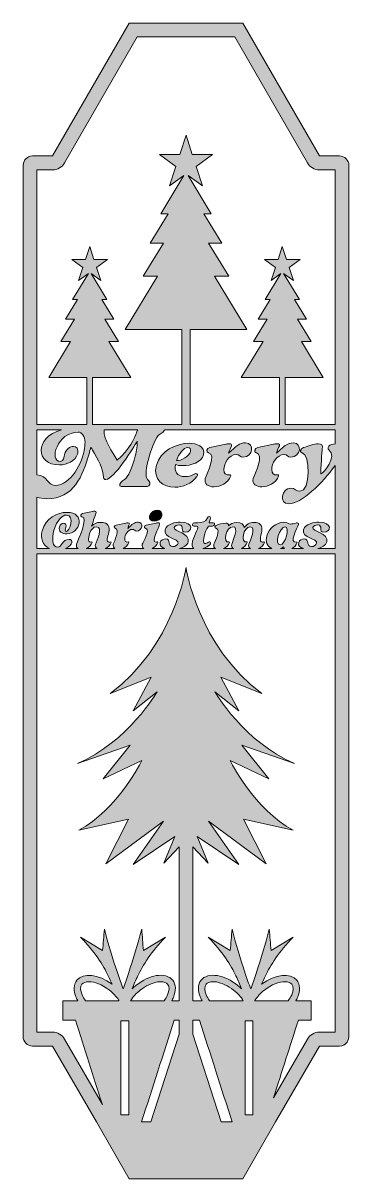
# Model space of a CAD drawing. Header units: centimetres. Extents: x 4.3 to 9.6, y -19.2 to -0.3.
import ezdxf

# ---------------------------------------------------------------- set-up
doc = ezdxf.new("R2010")
doc.units = ezdxf.units.CM
doc.header["$MEASUREMENT"] = 0
doc.layers.add('Layer 1', color=7, linetype='Continuous')

# ---------------------------------------------------------------- blocks, each defined once
blk = doc.blocks.new('block 2')
at = {"layer": 'Layer 1', "true_color": 0x71291b}
h = blk.add_hatch(color=26, dxfattribs=at)
h.dxf.hatch_style = 2
edge = h.paths.add_edge_path()
edge.add_spline(control_points=[(9.486, -2.503), (9.486, -2.503), (9.16, -2.503), (9.16, -2.503), (9.16, -2.503), (7.909, -0.338), (7.909, -0.338), (7.909, -0.338), (6.061, -0.338), (6.061, -0.338), (6.061, -0.338), (4.81, -2.503), (4.81, -2.503), (4.81, -2.503), (4.484, -2.503), (4.484, -2.503), (4.431, -2.503), (4.396, -2.528), (4.374, -2.549), (4.354, -2.57), (4.329, -2.605), (4.329, -2.658), (4.329, -2.658), (4.329, -16.856), (4.329, -16.856), (4.329, -16.941), (4.399, -17.011), (4.484, -17.011), (4.484, -17.011), (4.81, -17.011), (4.81, -17.011), (4.81, -17.011), (5.525, -18.249), (5.525, -18.249), (5.525, -18.249), (6.061, -19.176), (6.061, -19.176), (6.061, -19.176), (7.909, -19.176), (7.909, -19.176), (7.909, -19.176), (8.445, -18.249), (8.445, -18.249), (8.445, -18.249), (9.16, -17.011), (9.16, -17.011), (9.16, -17.011), (9.486, -17.011), (9.486, -17.011), (9.542, -17.011), (9.579, -16.982), (9.595, -16.966), (9.616, -16.945), (9.641, -16.909), (9.641, -16.856), (9.641, -16.856), (9.641, -2.658), (9.641, -2.658), (9.641, -2.573), (9.571, -2.503), (9.486, -2.503)], knot_values=[0, 0, 0, 0, 1, 1, 1, 2, 2, 2, 3, 3, 3, 4, 4, 4, 5, 5, 5, 6, 6, 6, 7, 7, 7, 8, 8, 8, 9, 9, 9, 10, 10, 10, 11, 11, 11, 12, 12, 12, 13, 13, 13, 14, 14, 14, 15, 15, 15, 16, 16, 16, 17, 17, 17, 18, 18, 18, 19, 19, 19, 20, 20, 20, 20], degree=3, periodic=1)
edge = h.paths.add_edge_path()
edge.add_spline(control_points=[(9.051, -8.56), (9.058, -8.535), (9.101, -8.517), (9.134, -8.517), (9.225, -8.517), (9.14, -8.636), (9.23, -8.636), (9.352, -8.636), (9.382, -8.473), (9.15, -8.473), (9.074, -8.473), (8.93, -8.497), (8.903, -8.595), (8.867, -8.731), (9.136, -8.738), (9.115, -8.817), (9.108, -8.844), (9.069, -8.871), (9.031, -8.871), (8.935, -8.871), (9.005, -8.745), (8.914, -8.745), (8.879, -8.745), (8.832, -8.765), (8.822, -8.805), (8.808, -8.857), (8.849, -8.886), (8.9, -8.901), (8.9, -8.901), (8.713, -8.901), (8.713, -8.901), (8.75, -8.881), (8.783, -8.848), (8.797, -8.805), (8.8, -8.799), (8.794, -8.794), (8.788, -8.796), (8.653, -8.828), (8.802, -8.557), (8.818, -8.508), (8.825, -8.489), (8.801, -8.478), (8.788, -8.482), (8.743, -8.498), (8.714, -8.503), (8.695, -8.503), (8.649, -8.503), (8.647, -8.474), (8.58, -8.474), (8.448, -8.474), (8.333, -8.581), (8.302, -8.697), (8.278, -8.787), (8.306, -8.869), (8.383, -8.901), (8.383, -8.901), (8.167, -8.901), (8.167, -8.901), (8.209, -8.884), (8.247, -8.853), (8.264, -8.804), (8.266, -8.797), (8.26, -8.793), (8.254, -8.794), (8.246, -8.796), (8.239, -8.797), (8.233, -8.797), (8.159, -8.797), (8.223, -8.655), (8.223, -8.587), (8.223, -8.524), (8.197, -8.476), (8.092, -8.476), (8.024, -8.476), (7.97, -8.512), (7.934, -8.56), (7.927, -8.511), (7.895, -8.476), (7.806, -8.476), (7.755, -8.476), (7.709, -8.504), (7.676, -8.534), (7.684, -8.498), (7.663, -8.487), (7.632, -8.487), (7.583, -8.487), (7.508, -8.515), (7.486, -8.52), (7.452, -8.527), (7.445, -8.568), (7.473, -8.572), (7.563, -8.585), (7.456, -8.782), (7.44, -8.833), (7.43, -8.864), (7.443, -8.887), (7.467, -8.901), (7.467, -8.901), (7.261, -8.901), (7.261, -8.901), (7.305, -8.886), (7.347, -8.864), (7.373, -8.84), (7.391, -8.824), (7.386, -8.794), (7.368, -8.794), (7.364, -8.794), (7.359, -8.795), (7.353, -8.799), (7.334, -8.812), (7.307, -8.821), (7.294, -8.821), (7.228, -8.821), (7.315, -8.537), (7.364, -8.537), (7.364, -8.537), (7.416, -8.537), (7.416, -8.537), (7.45, -8.537), (7.466, -8.482), (7.43, -8.482), (7.416, -8.482), (7.396, -8.485), (7.383, -8.485), (7.371, -8.485), (7.363, -8.483), (7.364, -8.475), (7.37, -8.457), (7.376, -8.435), (7.383, -8.405), (7.388, -8.389), (7.377, -8.38), (7.364, -8.38), (7.353, -8.38), (7.339, -8.388), (7.335, -8.404), (7.316, -8.466), (7.23, -8.482), (7.18, -8.482), (7.18, -8.482), (7.125, -8.482), (7.125, -8.482), (7.089, -8.482), (7.076, -8.537), (7.11, -8.537), (7.11, -8.537), (7.156, -8.537), (7.156, -8.537), (7.217, -8.537), (7.121, -8.674), (7.092, -8.783), (7.075, -8.846), (7.088, -8.882), (7.115, -8.901), (7.115, -8.901), (6.878, -8.901), (6.878, -8.901), (6.942, -8.884), (7.005, -8.853), (7.021, -8.795), (7.057, -8.659), (6.778, -8.613), (6.792, -8.56), (6.799, -8.535), (6.842, -8.517), (6.875, -8.517), (6.967, -8.517), (6.882, -8.636), (6.972, -8.636), (7.093, -8.636), (7.124, -8.473), (6.891, -8.473), (6.815, -8.473), (6.671, -8.497), (6.645, -8.595), (6.608, -8.731), (6.877, -8.738), (6.856, -8.817), (6.849, -8.844), (6.81, -8.871), (6.772, -8.871), (6.676, -8.871), (6.746, -8.745), (6.655, -8.745), (6.62, -8.745), (6.573, -8.765), (6.563, -8.805), (6.549, -8.857), (6.59, -8.886), (6.641, -8.901), (6.641, -8.901), (6.431, -8.901), (6.431, -8.901), (6.473, -8.884), (6.511, -8.853), (6.527, -8.804), (6.53, -8.797), (6.525, -8.793), (6.518, -8.794), (6.51, -8.797), (6.502, -8.798), (6.496, -8.798), (6.399, -8.798), (6.555, -8.561), (6.555, -8.502), (6.555, -8.485), (6.543, -8.481), (6.529, -8.481), (6.517, -8.481), (6.504, -8.484), (6.497, -8.486), (6.497, -8.486), (6.336, -8.52), (6.336, -8.52), (6.303, -8.527), (6.295, -8.568), (6.323, -8.572), (6.413, -8.585), (6.285, -8.798), (6.273, -8.833), (6.263, -8.864), (6.275, -8.887), (6.3, -8.901), (6.3, -8.901), (5.958, -8.901), (5.958, -8.901), (6, -8.884), (6.038, -8.853), (6.055, -8.804), (6.056, -8.797), (6.051, -8.793), (6.045, -8.794), (6.004, -8.805), (5.986, -8.778), (5.986, -8.742), (5.986, -8.682), (6.034, -8.59), (6.113, -8.59), (6.141, -8.59), (6.149, -8.617), (6.178, -8.617), (6.282, -8.617), (6.296, -8.472), (6.205, -8.472), (6.147, -8.472), (6.106, -8.507), (6.034, -8.576), (6.043, -8.549), (6.053, -8.524), (6.063, -8.502), (6.07, -8.486), (6.056, -8.482), (6.04, -8.482), (6.028, -8.482), (6.012, -8.484), (6.005, -8.486), (6.005, -8.486), (5.844, -8.52), (5.844, -8.52), (5.811, -8.527), (5.803, -8.568), (5.832, -8.572), (5.913, -8.584), (5.815, -8.786), (5.799, -8.833), (5.79, -8.864), (5.803, -8.887), (5.827, -8.901), (5.827, -8.901), (5.668, -8.901), (5.668, -8.901), (5.71, -8.884), (5.748, -8.853), (5.764, -8.804), (5.767, -8.797), (5.761, -8.793), (5.755, -8.794), (5.746, -8.797), (5.737, -8.798), (5.731, -8.798), (5.617, -8.798), (5.882, -8.476), (5.584, -8.476), (5.528, -8.476), (5.482, -8.5), (5.447, -8.535), (5.476, -8.442), (5.508, -8.356), (5.519, -8.312), (5.523, -8.296), (5.511, -8.292), (5.496, -8.292), (5.484, -8.292), (5.47, -8.294), (5.461, -8.296), (5.461, -8.296), (5.3, -8.331), (5.3, -8.331), (5.269, -8.338), (5.257, -8.378), (5.287, -8.383), (5.402, -8.399), (5.224, -8.759), (5.201, -8.833), (5.191, -8.864), (5.204, -8.887), (5.228, -8.901), (5.228, -8.901), (5.022, -8.901), (5.022, -8.901), (5.134, -8.853), (5.159, -8.753), (5.078, -8.753), (4.965, -8.753), (4.955, -8.882), (4.896, -8.882), (4.806, -8.882), (4.796, -8.741), (4.831, -8.609), (4.878, -8.436), (4.969, -8.357), (5.035, -8.357), (5.177, -8.357), (5.085, -8.627), (5.035, -8.627), (5.002, -8.627), (5.021, -8.581), (5.026, -8.558), (5.039, -8.512), (5.016, -8.491), (4.988, -8.491), (4.961, -8.491), (4.93, -8.511), (4.92, -8.546), (4.9, -8.624), (4.968, -8.662), (5.043, -8.662), (5.26, -8.662), (5.355, -8.312), (5.044, -8.312), (4.889, -8.312), (4.692, -8.41), (4.639, -8.611), (4.607, -8.728), (4.642, -8.85), (4.761, -8.901), (4.761, -8.901), (4.555, -8.901), (4.555, -8.901), (4.555, -8.901), (4.555, -8.063), (4.555, -8.063), (4.599, -8.08), (4.652, -8.09), (4.717, -8.09), (5.156, -8.09), (5.301, -7.719), (5.404, -7.356), (5.414, -7.32), (5.423, -7.285), (5.433, -7.25), (5.442, -7.266), (5.452, -7.282), (5.462, -7.299), (5.549, -7.448), (5.64, -7.615), (5.64, -7.744), (5.646, -7.765), (5.652, -7.776), (5.677, -7.777), (5.804, -7.785), (6.14, -7.244), (6.19, -7.15), (6.191, -7.212), (6.186, -7.296), (6.158, -7.399), (6.113, -7.569), (6.039, -7.743), (5.983, -7.778), (5.983, -7.778), (5.95, -7.799), (5.95, -7.799), (5.903, -7.828), (5.886, -7.886), (5.926, -7.889), (5.926, -7.889), (6.355, -7.889), (6.355, -7.889), (6.397, -7.886), (6.412, -7.828), (6.38, -7.799), (6.38, -7.799), (6.358, -7.778), (6.358, -7.778), (6.274, -7.697), (6.441, -7.115), (6.555, -7.042), (6.555, -7.042), (6.588, -7.021), (6.588, -7.021), (6.613, -7.006), (6.628, -6.984), (6.633, -6.966), (6.633, -6.966), (6.916, -6.966), (6.916, -6.966), (6.916, -6.966), (7.054, -6.966), (7.054, -6.966), (7.054, -6.966), (8.508, -6.966), (8.508, -6.966), (8.508, -6.966), (8.601, -6.966), (8.601, -6.966), (8.601, -6.966), (9.415, -6.966), (9.415, -6.966), (9.415, -6.966), (9.415, -7.196), (9.415, -7.196), (9.378, -7.201), (9.346, -7.21), (9.331, -7.217), (9.299, -7.234), (9.287, -7.278), (9.32, -7.301), (9.451, -7.396), (9.228, -7.683), (9.19, -7.683), (9.188, -7.683), (9.185, -7.682), (9.185, -7.678), (9.177, -7.632), (9.203, -7.299), (9.207, -7.282), (9.225, -7.216), (9.193, -7.194), (9.141, -7.194), (9.073, -7.194), (8.968, -7.232), (8.898, -7.257), (8.846, -7.275), (8.832, -7.334), (8.877, -7.341), (9.013, -7.361), (9.022, -7.969), (8.842, -7.969), (8.785, -7.969), (8.759, -7.918), (8.693, -7.918), (8.544, -7.918), (8.5, -8.174), (8.657, -8.174), (8.863, -8.174), (9.214, -7.834), (9.415, -7.549), (9.415, -7.549), (9.415, -8.901), (9.415, -8.901), (9.415, -8.901), (9.136, -8.901), (9.136, -8.901), (9.201, -8.884), (9.264, -8.853), (9.279, -8.795), (9.316, -8.659), (9.036, -8.613), (9.051, -8.56)], knot_values=[0, 0, 0, 0, 1, 1, 1, 2, 2, 2, 3, 3, 3, 4, 4, 4, 5, 5, 5, 6, 6, 6, 7, 7, 7, 8, 8, 8, 9, 9, 9, 10, 10, 10, 11, 11, 11, 12, 12, 12, 13, 13, 13, 14, 14, 14, 15, 15, 15, 16, 16, 16, 17, 17, 17, 18, 18, 18, 19, 19, 19, 20, 20, 20, 21, 21, 21, 22, 22, 22, 23, 23, 23, 24, 24, 24, 25, 25, 25, 26, 26, 26, 27, 27, 27, 28, 28, 28, 29, 29, 29, 30, 30, 30, 31, 31, 31, 32, 32, 32, 33, 33, 33, 34, 34, 34, 35, 35, 35, 36, 36, 36, 37, 37, 37, 38, 38, 38, 39, 39, 39, 40, 40, 40, 41, 41, 41, 42, 42, 42, 43, 43, 43, 44, 44, 44, 45, 45, 45, 46, 46, 46, 47, 47, 47, 48, 48, 48, 49, 49, 49, 50, 50, 50, 51, 51, 51, 52, 52, 52, 53, 53, 53, 54, 54, 54, 55, 55, 55, 56, 56, 56, 57, 57, 57, 58, 58, 58, 59, 59, 59, 60, 60, 60, 61, 61, 61, 62, 62, 62, 63, 63, 63, 64, 64, 64, 65, 65, 65, 66, 66, 66, 67, 67, 67, 68, 68, 68, 69, 69, 69, 70, 70, 70, 71, 71, 71, 72, 72, 72, 73, 73, 73, 74, 74, 74, 75, 75, 75, 76, 76, 76, 77, 77, 77, 78, 78, 78, 79, 79, 79, 80, 80, 80, 81, 81, 81, 82, 82, 82, 83, 83, 83, 84, 84, 84, 85, 85, 85, 86, 86, 86, 87, 87, 87, 88, 88, 88, 89, 89, 89, 90, 90, 90, 91, 91, 91, 92, 92, 92, 93, 93, 93, 94, 94, 94, 95, 95, 95, 96, 96, 96, 97, 97, 97, 98, 98, 98, 99, 99, 99, 100, 100, 100, 101, 101, 101, 102, 102, 102, 103, 103, 103, 104, 104, 104, 105, 105, 105, 106, 106, 106, 107, 107, 107, 108, 108, 108, 109, 109, 109, 110, 110, 110, 111, 111, 111, 112, 112, 112, 113, 113, 113, 114, 114, 114, 115, 115, 115, 116, 116, 116, 117, 117, 117, 118, 118, 118, 119, 119, 119, 120, 120, 120, 121, 121, 121, 122, 122, 122, 123, 123, 123, 124, 124, 124, 125, 125, 125, 126, 126, 126, 127, 127, 127, 128, 128, 128, 129, 129, 129, 130, 130, 130, 131, 131, 131, 132, 132, 132, 133, 133, 133, 134, 134, 134, 135, 135, 135, 136, 136, 136, 137, 137, 137, 138, 138, 138, 139, 139, 139, 140, 140, 140, 141, 141, 141, 142, 142, 142, 143, 143, 143, 144, 144, 144, 145, 145, 145, 146, 146, 146, 147, 147, 147, 148, 148, 148, 149, 149, 149, 150, 150, 150, 151, 151, 151, 152, 152, 152, 153, 153, 153, 154, 154, 154, 155, 155, 155, 156, 156, 156, 156], degree=3, periodic=1)
edge = h.paths.add_edge_path()
edge.add_spline(control_points=[(8.523, -8.841), (8.422, -8.841), (8.502, -8.549), (8.604, -8.549), (8.68, -8.549), (8.606, -8.841), (8.523, -8.841)], knot_values=[0, 0, 0, 0, 1, 1, 1, 2, 2, 2, 2], degree=3, periodic=1)
edge = h.paths.add_edge_path()
edge.add_spline(control_points=[(8.593, -8.901), (8.593, -8.901), (8.528, -8.901), (8.528, -8.901), (8.545, -8.894), (8.56, -8.885), (8.573, -8.874), (8.578, -8.886), (8.585, -8.894), (8.593, -8.901)], knot_values=[0, 0, 0, 0, 1, 1, 1, 2, 2, 2, 3, 3, 3, 3], degree=3, periodic=1)
edge = h.paths.add_edge_path()
edge.add_spline(control_points=[(8.036, -8.901), (8.036, -8.901), (7.888, -8.901), (7.888, -8.901), (7.93, -8.884), (7.969, -8.853), (7.984, -8.804), (7.987, -8.797), (7.982, -8.793), (7.975, -8.794), (7.868, -8.821), (7.916, -8.547), (8.034, -8.547), (8.138, -8.547), (8.026, -8.78), (8.008, -8.833), (7.999, -8.864), (8.012, -8.887), (8.036, -8.901)], knot_values=[0, 0, 0, 0, 1, 1, 1, 2, 2, 2, 3, 3, 3, 4, 4, 4, 5, 5, 5, 6, 6, 6, 6], degree=3, periodic=1)
edge = h.paths.add_edge_path()
edge.add_spline(control_points=[(7.757, -8.901), (7.757, -8.901), (7.598, -8.901), (7.598, -8.901), (7.64, -8.884), (7.678, -8.853), (7.695, -8.804), (7.697, -8.797), (7.692, -8.793), (7.685, -8.794), (7.574, -8.822), (7.639, -8.546), (7.748, -8.546), (7.857, -8.546), (7.748, -8.78), (7.73, -8.833), (7.72, -8.864), (7.733, -8.887), (7.757, -8.901)], knot_values=[0, 0, 0, 0, 1, 1, 1, 2, 2, 2, 3, 3, 3, 4, 4, 4, 5, 5, 5, 6, 6, 6, 6], degree=3, periodic=1)
edge = h.paths.add_edge_path()
edge.add_spline(control_points=[(5.537, -8.901), (5.537, -8.901), (5.359, -8.901), (5.359, -8.901), (5.401, -8.884), (5.439, -8.853), (5.455, -8.804), (5.458, -8.797), (5.452, -8.793), (5.446, -8.794), (5.361, -8.816), (5.408, -8.689), (5.419, -8.644), (5.434, -8.601), (5.476, -8.547), (5.523, -8.547), (5.641, -8.547), (5.526, -8.784), (5.51, -8.833), (5.499, -8.864), (5.513, -8.887), (5.537, -8.901)], knot_values=[0, 0, 0, 0, 1, 1, 1, 2, 2, 2, 3, 3, 3, 4, 4, 4, 5, 5, 5, 6, 6, 6, 7, 7, 7, 7], degree=3, periodic=1)
edge = h.paths.add_edge_path()
edge.add_spline(control_points=[(4.92, -7.539), (5.041, -7.539), (5.186, -7.476), (5.219, -7.351), (5.24, -7.277), (5.2, -7.238), (5.149, -7.238), (5.096, -7.238), (5.029, -7.281), (5.005, -7.37), (4.996, -7.406), (4.991, -7.481), (4.939, -7.481), (4.743, -7.481), (4.887, -7.004), (5.229, -7.004), (5.286, -7.004), (5.336, -7.07), (5.339, -7.174), (5.338, -7.203), (5.336, -7.234), (5.331, -7.261), (5.3, -7.498), (5.114, -7.873), (4.845, -7.873), (4.727, -7.873), (4.737, -7.711), (4.555, -7.703), (4.555, -7.703), (4.555, -6.966), (4.555, -6.966), (4.555, -6.966), (4.956, -6.966), (4.956, -6.966), (4.502, -7.094), (4.534, -7.539), (4.92, -7.539)], knot_values=[0, 0, 0, 0, 1, 1, 1, 2, 2, 2, 3, 3, 3, 4, 4, 4, 5, 5, 5, 6, 6, 6, 7, 7, 7, 8, 8, 8, 9, 9, 9, 10, 10, 10, 11, 11, 11, 12, 12, 12, 12], degree=3, periodic=1)
edge = h.paths.add_edge_path()
edge.add_spline(control_points=[(5.65, -6.966), (5.65, -6.966), (6.199, -6.966), (6.199, -6.966), (6.191, -6.976), (6.185, -6.989), (6.183, -7.002), (6.144, -7.103), (6.063, -7.292), (5.863, -7.461), (5.788, -7.328), (5.64, -7.142), (5.65, -6.966)], knot_values=[0, 0, 0, 0, 1, 1, 1, 2, 2, 2, 3, 3, 3, 4, 4, 4, 4], degree=3, periodic=1)
edge = h.paths.add_edge_path()
edge.add_spline(control_points=[(4.81, -2.729), (4.891, -2.729), (4.965, -2.686), (5.006, -2.616), (5.006, -2.616), (6.191, -0.564), (6.191, -0.564), (6.191, -0.564), (7.779, -0.564), (7.779, -0.564), (7.779, -0.564), (8.964, -2.616), (8.964, -2.616), (9.005, -2.686), (9.079, -2.729), (9.16, -2.729), (9.16, -2.729), (9.415, -2.729), (9.415, -2.729), (9.415, -2.729), (9.415, -6.881), (9.415, -6.881), (9.415, -6.881), (8.601, -6.881), (8.601, -6.881), (8.601, -6.881), (8.601, -6.113), (8.601, -6.113), (8.601, -6.113), (9.223, -6.113), (9.223, -6.113), (9.223, -6.113), (8.868, -5.528), (8.868, -5.528), (8.868, -5.528), (9.025, -5.528), (9.025, -5.528), (9.025, -5.528), (8.804, -5.164), (8.804, -5.164), (8.804, -5.164), (8.948, -5.164), (8.948, -5.164), (8.948, -5.164), (8.752, -4.841), (8.752, -4.841), (8.752, -4.841), (8.834, -4.841), (8.834, -4.841), (8.834, -4.841), (8.577, -4.418), (8.577, -4.418), (8.577, -4.418), (8.735, -4.534), (8.735, -4.534), (8.735, -4.534), (8.667, -4.321), (8.667, -4.321), (8.667, -4.321), (8.847, -4.19), (8.847, -4.19), (8.847, -4.19), (8.624, -4.19), (8.624, -4.19), (8.624, -4.19), (8.555, -3.978), (8.555, -3.978), (8.555, -3.978), (8.486, -4.19), (8.486, -4.19), (8.486, -4.19), (8.263, -4.19), (8.263, -4.19), (8.263, -4.19), (8.443, -4.321), (8.443, -4.321), (8.443, -4.321), (8.374, -4.534), (8.374, -4.534), (8.374, -4.534), (8.533, -4.418), (8.533, -4.418), (8.533, -4.418), (8.276, -4.841), (8.276, -4.841), (8.276, -4.841), (8.358, -4.841), (8.358, -4.841), (8.358, -4.841), (8.162, -5.164), (8.162, -5.164), (8.162, -5.164), (8.306, -5.164), (8.306, -5.164), (8.306, -5.164), (8.085, -5.528), (8.085, -5.528), (8.085, -5.528), (8.242, -5.528), (8.242, -5.528), (8.242, -5.528), (7.887, -6.113), (7.887, -6.113), (7.887, -6.113), (8.508, -6.113), (8.508, -6.113), (8.508, -6.113), (8.508, -6.881), (8.508, -6.881), (8.508, -6.881), (7.054, -6.881), (7.054, -6.881), (7.054, -6.881), (7.054, -5.332), (7.054, -5.332), (7.054, -5.332), (7.976, -5.332), (7.976, -5.332), (7.976, -5.332), (7.449, -4.465), (7.449, -4.465), (7.449, -4.465), (7.682, -4.465), (7.682, -4.465), (7.682, -4.465), (7.354, -3.924), (7.354, -3.924), (7.354, -3.924), (7.567, -3.924), (7.567, -3.924), (7.567, -3.924), (7.277, -3.446), (7.277, -3.446), (7.277, -3.446), (7.398, -3.446), (7.398, -3.446), (7.398, -3.446), (7.018, -2.82), (7.018, -2.82), (7.018, -2.82), (7.253, -2.99), (7.253, -2.99), (7.253, -2.99), (7.15, -2.676), (7.15, -2.676), (7.15, -2.676), (7.418, -2.481), (7.418, -2.481), (7.418, -2.481), (7.087, -2.481), (7.087, -2.481), (7.087, -2.481), (6.985, -2.166), (6.985, -2.166), (6.985, -2.166), (6.883, -2.481), (6.883, -2.481), (6.883, -2.481), (6.552, -2.481), (6.552, -2.481), (6.552, -2.481), (6.82, -2.676), (6.82, -2.676), (6.82, -2.676), (6.717, -2.99), (6.717, -2.99), (6.717, -2.99), (6.952, -2.82), (6.952, -2.82), (6.952, -2.82), (6.572, -3.446), (6.572, -3.446), (6.572, -3.446), (6.693, -3.446), (6.693, -3.446), (6.693, -3.446), (6.403, -3.924), (6.403, -3.924), (6.403, -3.924), (6.616, -3.924), (6.616, -3.924), (6.616, -3.924), (6.288, -4.465), (6.288, -4.465), (6.288, -4.465), (6.521, -4.465), (6.521, -4.465), (6.521, -4.465), (5.994, -5.332), (5.994, -5.332), (5.994, -5.332), (6.916, -5.332), (6.916, -5.332), (6.916, -5.332), (6.916, -6.881), (6.916, -6.881), (6.916, -6.881), (5.462, -6.881), (5.462, -6.881), (5.462, -6.881), (5.462, -6.113), (5.462, -6.113), (5.462, -6.113), (6.083, -6.113), (6.083, -6.113), (6.083, -6.113), (5.728, -5.528), (5.728, -5.528), (5.728, -5.528), (5.885, -5.528), (5.885, -5.528), (5.885, -5.528), (5.664, -5.164), (5.664, -5.164), (5.664, -5.164), (5.808, -5.164), (5.808, -5.164), (5.808, -5.164), (5.612, -4.841), (5.612, -4.841), (5.612, -4.841), (5.694, -4.841), (5.694, -4.841), (5.694, -4.841), (5.437, -4.418), (5.437, -4.418), (5.437, -4.418), (5.596, -4.534), (5.596, -4.534), (5.596, -4.534), (5.527, -4.321), (5.527, -4.321), (5.527, -4.321), (5.707, -4.19), (5.707, -4.19), (5.707, -4.19), (5.484, -4.19), (5.484, -4.19), (5.484, -4.19), (5.415, -3.978), (5.415, -3.978), (5.415, -3.978), (5.346, -4.19), (5.346, -4.19), (5.346, -4.19), (5.123, -4.19), (5.123, -4.19), (5.123, -4.19), (5.303, -4.321), (5.303, -4.321), (5.303, -4.321), (5.235, -4.534), (5.235, -4.534), (5.235, -4.534), (5.393, -4.418), (5.393, -4.418), (5.393, -4.418), (5.136, -4.841), (5.136, -4.841), (5.136, -4.841), (5.218, -4.841), (5.218, -4.841), (5.218, -4.841), (5.022, -5.164), (5.022, -5.164), (5.022, -5.164), (5.166, -5.164), (5.166, -5.164), (5.166, -5.164), (4.945, -5.528), (4.945, -5.528), (4.945, -5.528), (5.102, -5.528), (5.102, -5.528), (5.102, -5.528), (4.747, -6.113), (4.747, -6.113), (4.747, -6.113), (5.369, -6.113), (5.369, -6.113), (5.369, -6.113), (5.369, -6.881), (5.369, -6.881), (5.369, -6.881), (4.555, -6.881), (4.555, -6.881), (4.555, -6.881), (4.555, -2.729), (4.555, -2.729), (4.555, -2.729), (4.81, -2.729), (4.81, -2.729)], knot_values=[0, 0, 0, 0, 1, 1, 1, 2, 2, 2, 3, 3, 3, 4, 4, 4, 5, 5, 5, 6, 6, 6, 7, 7, 7, 8, 8, 8, 9, 9, 9, 10, 10, 10, 11, 11, 11, 12, 12, 12, 13, 13, 13, 14, 14, 14, 15, 15, 15, 16, 16, 16, 17, 17, 17, 18, 18, 18, 19, 19, 19, 20, 20, 20, 21, 21, 21, 22, 22, 22, 23, 23, 23, 24, 24, 24, 25, 25, 25, 26, 26, 26, 27, 27, 27, 28, 28, 28, 29, 29, 29, 30, 30, 30, 31, 31, 31, 32, 32, 32, 33, 33, 33, 34, 34, 34, 35, 35, 35, 36, 36, 36, 37, 37, 37, 38, 38, 38, 39, 39, 39, 40, 40, 40, 41, 41, 41, 42, 42, 42, 43, 43, 43, 44, 44, 44, 45, 45, 45, 46, 46, 46, 47, 47, 47, 48, 48, 48, 49, 49, 49, 50, 50, 50, 51, 51, 51, 52, 52, 52, 53, 53, 53, 54, 54, 54, 55, 55, 55, 56, 56, 56, 57, 57, 57, 58, 58, 58, 59, 59, 59, 60, 60, 60, 61, 61, 61, 62, 62, 62, 63, 63, 63, 64, 64, 64, 65, 65, 65, 66, 66, 66, 67, 67, 67, 68, 68, 68, 69, 69, 69, 70, 70, 70, 71, 71, 71, 72, 72, 72, 73, 73, 73, 74, 74, 74, 75, 75, 75, 76, 76, 76, 77, 77, 77, 78, 78, 78, 79, 79, 79, 80, 80, 80, 81, 81, 81, 82, 82, 82, 83, 83, 83, 84, 84, 84, 85, 85, 85, 86, 86, 86, 87, 87, 87, 88, 88, 88, 89, 89, 89, 90, 90, 90, 91, 91, 91, 92, 92, 92, 93, 93, 93, 94, 94, 94, 95, 95, 95, 96, 96, 96, 97, 97, 97, 97], degree=3, periodic=1)
h.paths.add_polyline_path([(5.924, -18.135), (5.924, -16.601), (6.051, -16.601), (6.051, -18.135)])
edge = h.paths.add_edge_path()
edge.add_spline(control_points=[(5.887, -16.273), (5.887, -16.273), (5.346, -16.273), (5.346, -16.273), (5.323, -16.241), (5.304, -16.209), (5.291, -16.177), (5.26, -16.105), (5.259, -16.042), (5.288, -16.005), (5.309, -15.977), (5.35, -15.963), (5.402, -15.963), (5.491, -15.963), (5.615, -16.006), (5.736, -16.101), (5.797, -16.149), (5.848, -16.203), (5.886, -16.259), (5.888, -16.262), (5.889, -16.264), (5.89, -16.266), (5.889, -16.269), (5.888, -16.271), (5.887, -16.273)], knot_values=[0, 0, 0, 0, 1, 1, 1, 2, 2, 2, 3, 3, 3, 4, 4, 4, 5, 5, 5, 6, 6, 6, 7, 7, 7, 8, 8, 8, 8], degree=3, periodic=1)
edge = h.paths.add_edge_path()
edge.add_spline(control_points=[(6.26, -18.249), (6.438, -17.695), (6.616, -17.141), (6.794, -16.588), (6.794, -16.588), (6.875, -16.588), (6.875, -16.588), (6.875, -16.588), (6.875, -16.819), (6.875, -16.819), (6.875, -16.819), (6.411, -18.249), (6.411, -18.249), (6.411, -18.249), (6.26, -18.249), (6.26, -18.249)], knot_values=[0, 0, 0, 0, 1, 1, 1, 2, 2, 2, 3, 3, 3, 4, 4, 4, 5, 5, 5, 5], degree=3, periodic=1)
edge = h.paths.add_edge_path()
edge.add_spline(control_points=[(6.079, -16.273), (6.118, -16.212), (6.173, -16.152), (6.239, -16.101), (6.329, -16.029), (6.429, -15.982), (6.519, -15.967), (6.538, -15.964), (6.556, -15.962), (6.573, -15.962), (6.624, -15.962), (6.665, -15.977), (6.686, -16.005), (6.716, -16.042), (6.715, -16.105), (6.684, -16.177), (6.67, -16.209), (6.651, -16.241), (6.628, -16.273), (6.628, -16.273), (6.079, -16.273), (6.079, -16.273)], knot_values=[0, 0, 0, 0, 1, 1, 1, 2, 2, 2, 3, 3, 3, 4, 4, 4, 5, 5, 5, 6, 6, 6, 7, 7, 7, 7], degree=3, periodic=1)
edge = h.paths.add_edge_path()
edge.add_spline(control_points=[(7.095, -16.819), (7.095, -16.819), (7.095, -16.588), (7.095, -16.588), (7.095, -16.588), (7.205, -16.588), (7.205, -16.588), (7.382, -17.141), (7.56, -17.695), (7.738, -18.249), (7.738, -18.249), (7.559, -18.249), (7.559, -18.249), (7.559, -18.249), (7.095, -16.819), (7.095, -16.819)], knot_values=[0, 0, 0, 0, 1, 1, 1, 2, 2, 2, 3, 3, 3, 4, 4, 4, 5, 5, 5, 5], degree=3, periodic=1)
h.paths.add_polyline_path([(7.948, -18.135), (7.948, -16.601), (8.074, -16.601), (8.074, -18.135)])
edge = h.paths.add_edge_path()
edge.add_spline(control_points=[(8.109, -16.266), (8.11, -16.264), (8.111, -16.262), (8.112, -16.259), (8.15, -16.203), (8.201, -16.149), (8.263, -16.101), (8.383, -16.006), (8.507, -15.963), (8.596, -15.963), (8.648, -15.963), (8.689, -15.977), (8.711, -16.005), (8.74, -16.042), (8.739, -16.105), (8.708, -16.177), (8.694, -16.209), (8.675, -16.241), (8.652, -16.273), (8.652, -16.273), (8.111, -16.273), (8.111, -16.273), (8.11, -16.271), (8.109, -16.269), (8.109, -16.266)], knot_values=[0, 0, 0, 0, 1, 1, 1, 2, 2, 2, 3, 3, 3, 4, 4, 4, 5, 5, 5, 6, 6, 6, 7, 7, 7, 8, 8, 8, 8], degree=3, periodic=1)
edge = h.paths.add_edge_path()
edge.add_spline(control_points=[(7.312, -16.005), (7.334, -15.977), (7.374, -15.962), (7.426, -15.962), (7.443, -15.962), (7.461, -15.964), (7.48, -15.967), (7.57, -15.982), (7.669, -16.029), (7.76, -16.101), (7.826, -16.152), (7.881, -16.212), (7.919, -16.273), (7.919, -16.273), (7.37, -16.273), (7.37, -16.273), (7.347, -16.241), (7.328, -16.209), (7.315, -16.177), (7.284, -16.105), (7.283, -16.042), (7.312, -16.005)], knot_values=[0, 0, 0, 0, 1, 1, 1, 2, 2, 2, 3, 3, 3, 4, 4, 4, 5, 5, 5, 6, 6, 6, 7, 7, 7, 7], degree=3, periodic=1)
edge = h.paths.add_edge_path()
edge.add_spline(control_points=[(9.16, -16.785), (9.079, -16.785), (9.005, -16.828), (8.964, -16.898), (8.964, -16.898), (8.412, -17.854), (8.412, -17.854), (8.547, -17.432), (8.682, -17.01), (8.818, -16.588), (8.818, -16.588), (9.023, -16.588), (9.023, -16.588), (9.023, -16.588), (9.023, -16.273), (9.023, -16.273), (9.023, -16.273), (8.776, -16.273), (8.776, -16.273), (8.786, -16.255), (8.796, -16.236), (8.803, -16.218), (8.85, -16.108), (8.847, -16.009), (8.792, -15.94), (8.69, -15.81), (8.441, -15.838), (8.218, -16.003), (8.237, -15.958), (8.258, -15.912), (8.28, -15.866), (8.363, -15.695), (8.499, -15.471), (8.732, -15.235), (8.732, -15.235), (8.372, -15.455), (8.372, -15.455), (8.362, -15.34), (8.353, -15.224), (8.343, -15.108), (8.283, -15.338), (8.212, -15.58), (8.127, -15.831), (8.098, -15.916), (8.069, -16), (8.04, -16.081), (8.01, -16), (7.981, -15.916), (7.952, -15.831), (7.868, -15.58), (7.796, -15.338), (7.736, -15.108), (7.726, -15.224), (7.717, -15.34), (7.707, -15.455), (7.707, -15.455), (7.347, -15.235), (7.347, -15.235), (7.58, -15.471), (7.716, -15.695), (7.799, -15.866), (7.833, -15.936), (7.864, -16.009), (7.892, -16.078), (7.871, -16.057), (7.848, -16.037), (7.824, -16.019), (7.72, -15.937), (7.604, -15.882), (7.497, -15.864), (7.379, -15.844), (7.284, -15.872), (7.23, -15.94), (7.176, -16.009), (7.172, -16.108), (7.219, -16.218), (7.227, -16.236), (7.236, -16.255), (7.246, -16.273), (7.246, -16.273), (7.095, -16.273), (7.095, -16.273), (7.095, -16.273), (7.095, -13.763), (7.095, -13.763), (7.095, -13.763), (7.344, -14.033), (7.344, -14.033), (7.344, -14.033), (7.165, -13.594), (7.165, -13.594), (7.165, -13.594), (7.844, -14.053), (7.844, -14.053), (7.844, -14.053), (7.354, -13.344), (7.354, -13.344), (7.354, -13.344), (8.293, -14.043), (8.293, -14.043), (8.293, -14.043), (7.924, -13.314), (7.924, -13.314), (7.924, -13.314), (8.732, -13.494), (8.732, -13.494), (8.103, -13.164), (7.704, -12.356), (7.704, -12.356), (7.704, -12.356), (8.333, -12.655), (8.333, -12.655), (8.333, -12.655), (7.894, -12.106), (7.894, -12.106), (7.894, -12.106), (8.752, -12.406), (8.752, -12.406), (7.933, -12.056), (7.454, -11.237), (7.454, -11.237), (7.454, -11.237), (7.844, -11.547), (7.844, -11.547), (7.844, -11.547), (7.554, -10.998), (7.554, -10.998), (7.554, -10.998), (8.223, -11.267), (8.223, -11.267), (7.175, -10.489), (6.985, -9.211), (6.985, -9.211), (6.985, -9.211), (6.795, -10.489), (5.747, -11.267), (5.747, -11.267), (6.416, -10.998), (6.416, -10.998), (6.416, -10.998), (6.126, -11.547), (6.126, -11.547), (6.126, -11.547), (6.516, -11.237), (6.516, -11.237), (6.516, -11.237), (6.037, -12.056), (5.218, -12.406), (5.218, -12.406), (6.076, -12.106), (6.076, -12.106), (6.076, -12.106), (5.637, -12.655), (5.637, -12.655), (5.637, -12.655), (6.266, -12.356), (6.266, -12.356), (6.266, -12.356), (5.867, -13.164), (5.238, -13.494), (5.238, -13.494), (6.046, -13.314), (6.046, -13.314), (6.046, -13.314), (5.677, -14.043), (5.677, -14.043), (5.677, -14.043), (6.616, -13.344), (6.616, -13.344), (6.616, -13.344), (6.126, -14.053), (6.126, -14.053), (6.126, -14.053), (6.805, -13.594), (6.805, -13.594), (6.805, -13.594), (6.626, -14.033), (6.626, -14.033), (6.626, -14.033), (6.875, -13.763), (6.875, -13.763), (6.875, -13.763), (6.875, -16.273), (6.875, -16.273), (6.875, -16.273), (6.752, -16.273), (6.752, -16.273), (6.762, -16.255), (6.772, -16.236), (6.779, -16.218), (6.826, -16.108), (6.823, -16.009), (6.768, -15.94), (6.714, -15.872), (6.619, -15.844), (6.501, -15.864), (6.395, -15.882), (6.278, -15.937), (6.174, -16.019), (6.15, -16.037), (6.128, -16.057), (6.106, -16.078), (6.134, -16.009), (6.165, -15.936), (6.199, -15.866), (6.282, -15.695), (6.418, -15.471), (6.652, -15.235), (6.652, -15.235), (6.291, -15.455), (6.291, -15.455), (6.281, -15.34), (6.272, -15.224), (6.263, -15.108), (6.202, -15.338), (6.131, -15.58), (6.046, -15.831), (6.017, -15.916), (5.988, -16), (5.959, -16.081), (5.929, -16), (5.9, -15.916), (5.871, -15.831), (5.787, -15.58), (5.715, -15.338), (5.655, -15.108), (5.645, -15.224), (5.636, -15.34), (5.626, -15.455), (5.626, -15.455), (5.266, -15.235), (5.266, -15.235), (5.499, -15.471), (5.635, -15.695), (5.718, -15.866), (5.74, -15.912), (5.761, -15.958), (5.78, -16.003), (5.558, -15.838), (5.309, -15.81), (5.206, -15.94), (5.152, -16.009), (5.148, -16.108), (5.195, -16.218), (5.203, -16.236), (5.212, -16.255), (5.222, -16.273), (5.222, -16.273), (4.975, -16.273), (4.975, -16.273), (4.975, -16.273), (4.975, -16.588), (4.975, -16.588), (4.975, -16.588), (5.181, -16.588), (5.181, -16.588), (5.327, -17.046), (5.474, -17.505), (5.621, -17.964), (5.621, -17.964), (5.006, -16.898), (5.006, -16.898), (4.966, -16.828), (4.891, -16.785), (4.81, -16.785), (4.81, -16.785), (4.555, -16.785), (4.555, -16.785), (4.555, -16.785), (4.555, -8.986), (4.555, -8.986), (4.555, -8.986), (9.415, -8.986), (9.415, -8.986), (9.415, -8.986), (9.415, -16.785), (9.415, -16.785), (9.415, -16.785), (9.16, -16.785), (9.16, -16.785)], knot_values=[0, 0, 0, 0, 1, 1, 1, 2, 2, 2, 3, 3, 3, 4, 4, 4, 5, 5, 5, 6, 6, 6, 7, 7, 7, 8, 8, 8, 9, 9, 9, 10, 10, 10, 11, 11, 11, 12, 12, 12, 13, 13, 13, 14, 14, 14, 15, 15, 15, 16, 16, 16, 17, 17, 17, 18, 18, 18, 19, 19, 19, 20, 20, 20, 21, 21, 21, 22, 22, 22, 23, 23, 23, 24, 24, 24, 25, 25, 25, 26, 26, 26, 27, 27, 27, 28, 28, 28, 29, 29, 29, 30, 30, 30, 31, 31, 31, 32, 32, 32, 33, 33, 33, 34, 34, 34, 35, 35, 35, 36, 36, 36, 37, 37, 37, 38, 38, 38, 39, 39, 39, 40, 40, 40, 41, 41, 41, 42, 42, 42, 43, 43, 43, 44, 44, 44, 45, 45, 45, 46, 46, 46, 47, 47, 47, 48, 48, 48, 49, 49, 49, 50, 50, 50, 51, 51, 51, 52, 52, 52, 53, 53, 53, 54, 54, 54, 55, 55, 55, 56, 56, 56, 57, 57, 57, 58, 58, 58, 59, 59, 59, 60, 60, 60, 61, 61, 61, 62, 62, 62, 63, 63, 63, 64, 64, 64, 65, 65, 65, 66, 66, 66, 67, 67, 67, 68, 68, 68, 69, 69, 69, 70, 70, 70, 71, 71, 71, 72, 72, 72, 73, 73, 73, 74, 74, 74, 75, 75, 75, 76, 76, 76, 77, 77, 77, 78, 78, 78, 79, 79, 79, 80, 80, 80, 81, 81, 81, 82, 82, 82, 83, 83, 83, 84, 84, 84, 85, 85, 85, 86, 86, 86, 87, 87, 87, 88, 88, 88, 89, 89, 89, 90, 90, 90, 91, 91, 91, 92, 92, 92, 93, 93, 93, 93], degree=3, periodic=1)
h = blk.add_hatch(color=26, dxfattribs=at)
h.dxf.hatch_style = 2
edge = h.paths.add_edge_path()
edge.add_spline(control_points=[(7.039, -7.187), (6.822, -7.187), (6.566, -7.308), (6.503, -7.545), (6.44, -7.78), (6.609, -7.904), (6.802, -7.904), (6.933, -7.904), (7.076, -7.846), (7.163, -7.726), (7.181, -7.701), (7.172, -7.678), (7.147, -7.678), (7.137, -7.678), (7.123, -7.683), (7.108, -7.693), (7.065, -7.723), (7.019, -7.73), (6.972, -7.73), (6.83, -7.73), (6.795, -7.636), (6.812, -7.531), (6.841, -7.544), (6.882, -7.551), (6.93, -7.551), (7.063, -7.551), (7.237, -7.498), (7.27, -7.373), (7.307, -7.235), (7.151, -7.187), (7.039, -7.187)], knot_values=[0, 0, 0, 0, 1, 1, 1, 2, 2, 2, 3, 3, 3, 4, 4, 4, 5, 5, 5, 6, 6, 6, 7, 7, 7, 8, 8, 8, 9, 9, 9, 10, 10, 10, 10], degree=3, periodic=1)
edge = h.paths.add_edge_path()
edge.add_spline(control_points=[(7.058, -7.319), (7.039, -7.391), (6.904, -7.483), (6.83, -7.467), (6.867, -7.358), (6.95, -7.256), (7.012, -7.256), (7.046, -7.256), (7.068, -7.283), (7.058, -7.319)], knot_values=[0, 0, 0, 0, 1, 1, 1, 2, 2, 2, 3, 3, 3, 3], degree=3, periodic=1)
h = blk.add_hatch(color=26, dxfattribs=at)
h.dxf.hatch_style = 2
edge = h.paths.add_edge_path()
edge.add_spline(control_points=[(7.956, -7.179), (7.862, -7.179), (7.796, -7.237), (7.679, -7.348), (7.694, -7.304), (7.711, -7.263), (7.727, -7.228), (7.738, -7.202), (7.716, -7.195), (7.69, -7.195), (7.669, -7.195), (7.645, -7.199), (7.634, -7.202), (7.634, -7.202), (7.373, -7.257), (7.373, -7.257), (7.319, -7.268), (7.307, -7.334), (7.352, -7.341), (7.485, -7.361), (7.325, -7.687), (7.3, -7.763), (7.274, -7.849), (7.348, -7.896), (7.442, -7.896), (7.545, -7.896), (7.672, -7.839), (7.714, -7.716), (7.716, -7.705), (7.708, -7.698), (7.697, -7.701), (7.631, -7.718), (7.602, -7.675), (7.602, -7.616), (7.602, -7.519), (7.679, -7.37), (7.807, -7.37), (7.853, -7.37), (7.867, -7.413), (7.914, -7.413), (8.082, -7.413), (8.104, -7.179), (7.956, -7.179)], knot_values=[0, 0, 0, 0, 1, 1, 1, 2, 2, 2, 3, 3, 3, 4, 4, 4, 5, 5, 5, 6, 6, 6, 7, 7, 7, 8, 8, 8, 9, 9, 9, 10, 10, 10, 11, 11, 11, 12, 12, 12, 13, 13, 13, 14, 14, 14, 14], degree=3, periodic=1)
h = blk.add_hatch(color=26, dxfattribs=at)
h.dxf.hatch_style = 2
edge = h.paths.add_edge_path()
edge.add_spline(control_points=[(8.477, -7.701), (8.411, -7.718), (8.382, -7.675), (8.382, -7.616), (8.382, -7.519), (8.46, -7.37), (8.588, -7.37), (8.633, -7.37), (8.647, -7.413), (8.694, -7.413), (8.862, -7.413), (8.884, -7.179), (8.737, -7.179), (8.688, -7.179), (8.646, -7.194), (8.601, -7.225), (8.573, -7.245), (8.543, -7.271), (8.508, -7.303), (8.493, -7.316), (8.477, -7.332), (8.46, -7.348), (8.475, -7.304), (8.491, -7.263), (8.508, -7.228), (8.508, -7.228), (8.508, -7.227), (8.508, -7.227), (8.512, -7.219), (8.511, -7.212), (8.508, -7.208), (8.503, -7.198), (8.488, -7.195), (8.471, -7.195), (8.45, -7.195), (8.425, -7.199), (8.414, -7.202), (8.414, -7.202), (8.154, -7.257), (8.154, -7.257), (8.1, -7.268), (8.087, -7.334), (8.133, -7.341), (8.265, -7.361), (8.105, -7.687), (8.08, -7.763), (8.054, -7.849), (8.129, -7.896), (8.222, -7.896), (8.326, -7.896), (8.453, -7.839), (8.494, -7.716), (8.497, -7.705), (8.488, -7.698), (8.477, -7.701)], knot_values=[0, 0, 0, 0, 1, 1, 1, 2, 2, 2, 3, 3, 3, 4, 4, 4, 5, 5, 5, 6, 6, 6, 7, 7, 7, 8, 8, 8, 9, 9, 9, 10, 10, 10, 11, 11, 11, 12, 12, 12, 13, 13, 13, 14, 14, 14, 15, 15, 15, 16, 16, 16, 17, 17, 17, 18, 18, 18, 18], degree=3, periodic=1)
h = blk.add_hatch(color=26, dxfattribs=at)
h.dxf.hatch_style = 2
edge = h.paths.add_edge_path()
edge.add_spline(control_points=[(6.515, -8.278), (6.471, -8.278), (6.406, -8.309), (6.391, -8.367), (6.376, -8.425), (6.424, -8.455), (6.469, -8.455), (6.513, -8.455), (6.577, -8.425), (6.592, -8.367), (6.608, -8.309), (6.56, -8.278), (6.515, -8.278)], knot_values=[0, 0, 0, 0, 1, 1, 1, 2, 2, 2, 3, 3, 3, 4, 4, 4, 4], degree=3, periodic=1)
at = {"layer": 'Layer 1', "lineweight": 0}
for points in [[(5.924, -18.135), (5.924, -16.601), (6.051, -16.601), (6.051, -18.135), (5.924, -18.135)], [(7.948, -18.135), (7.948, -16.601), (8.074, -16.601), (8.074, -18.135), (7.948, -18.135)]]:
    blk.add_lwpolyline(points, dxfattribs=at)
for points, knots in [([(9.486, -2.503), (9.486, -2.503), (9.16, -2.503), (9.16, -2.503), (9.16, -2.503), (7.909, -0.338), (7.909, -0.338), (7.909, -0.338), (6.061, -0.338), (6.061, -0.338), (6.061, -0.338), (4.81, -2.503), (4.81, -2.503), (4.81, -2.503), (4.484, -2.503), (4.484, -2.503), (4.431, -2.503), (4.396, -2.528), (4.374, -2.549), (4.354, -2.57), (4.329, -2.605), (4.329, -2.658), (4.329, -2.658), (4.329, -16.856), (4.329, -16.856), (4.329, -16.941), (4.399, -17.011), (4.484, -17.011), (4.484, -17.011), (4.81, -17.011), (4.81, -17.011), (4.81, -17.011), (5.525, -18.249), (5.525, -18.249), (5.525, -18.249), (6.061, -19.176), (6.061, -19.176), (6.061, -19.176), (7.909, -19.176), (7.909, -19.176), (7.909, -19.176), (8.445, -18.249), (8.445, -18.249), (8.445, -18.249), (9.16, -17.011), (9.16, -17.011), (9.16, -17.011), (9.486, -17.011), (9.486, -17.011), (9.542, -17.011), (9.579, -16.982), (9.595, -16.966), (9.616, -16.945), (9.641, -16.909), (9.641, -16.856), (9.641, -16.856), (9.641, -2.658), (9.641, -2.658), (9.641, -2.573), (9.571, -2.503), (9.486, -2.503)], [0, 0, 0, 0, 1, 1, 1, 2, 2, 2, 3, 3, 3, 4, 4, 4, 5, 5, 5, 6, 6, 6, 7, 7, 7, 8, 8, 8, 9, 9, 9, 10, 10, 10, 11, 11, 11, 12, 12, 12, 13, 13, 13, 14, 14, 14, 15, 15, 15, 16, 16, 16, 17, 17, 17, 18, 18, 18, 19, 19, 19, 20, 20, 20, 20]), ([(4.81, -2.729), (4.891, -2.729), (4.965, -2.686), (5.006, -2.616), (5.006, -2.616), (6.191, -0.564), (6.191, -0.564), (6.191, -0.564), (7.779, -0.564), (7.779, -0.564), (7.779, -0.564), (8.964, -2.616), (8.964, -2.616), (9.005, -2.686), (9.079, -2.729), (9.16, -2.729), (9.16, -2.729), (9.415, -2.729), (9.415, -2.729), (9.415, -2.729), (9.415, -6.881), (9.415, -6.881), (9.415, -6.881), (8.601, -6.881), (8.601, -6.881), (8.601, -6.881), (8.601, -6.113), (8.601, -6.113), (8.601, -6.113), (9.223, -6.113), (9.223, -6.113), (9.223, -6.113), (8.868, -5.528), (8.868, -5.528), (8.868, -5.528), (9.025, -5.528), (9.025, -5.528), (9.025, -5.528), (8.804, -5.164), (8.804, -5.164), (8.804, -5.164), (8.948, -5.164), (8.948, -5.164), (8.948, -5.164), (8.752, -4.841), (8.752, -4.841), (8.752, -4.841), (8.834, -4.841), (8.834, -4.841), (8.834, -4.841), (8.577, -4.418), (8.577, -4.418), (8.577, -4.418), (8.735, -4.534), (8.735, -4.534), (8.735, -4.534), (8.667, -4.321), (8.667, -4.321), (8.667, -4.321), (8.847, -4.19), (8.847, -4.19), (8.847, -4.19), (8.624, -4.19), (8.624, -4.19), (8.624, -4.19), (8.555, -3.978), (8.555, -3.978), (8.555, -3.978), (8.486, -4.19), (8.486, -4.19), (8.486, -4.19), (8.263, -4.19), (8.263, -4.19), (8.263, -4.19), (8.443, -4.321), (8.443, -4.321), (8.443, -4.321), (8.374, -4.534), (8.374, -4.534), (8.374, -4.534), (8.533, -4.418), (8.533, -4.418), (8.533, -4.418), (8.276, -4.841), (8.276, -4.841), (8.276, -4.841), (8.358, -4.841), (8.358, -4.841), (8.358, -4.841), (8.162, -5.164), (8.162, -5.164), (8.162, -5.164), (8.306, -5.164), (8.306, -5.164), (8.306, -5.164), (8.085, -5.528), (8.085, -5.528), (8.085, -5.528), (8.242, -5.528), (8.242, -5.528), (8.242, -5.528), (7.887, -6.113), (7.887, -6.113), (7.887, -6.113), (8.508, -6.113), (8.508, -6.113), (8.508, -6.113), (8.508, -6.881), (8.508, -6.881), (8.508, -6.881), (7.054, -6.881), (7.054, -6.881), (7.054, -6.881), (7.054, -5.332), (7.054, -5.332), (7.054, -5.332), (7.976, -5.332), (7.976, -5.332), (7.976, -5.332), (7.449, -4.465), (7.449, -4.465), (7.449, -4.465), (7.682, -4.465), (7.682, -4.465), (7.682, -4.465), (7.354, -3.924), (7.354, -3.924), (7.354, -3.924), (7.567, -3.924), (7.567, -3.924), (7.567, -3.924), (7.277, -3.446), (7.277, -3.446), (7.277, -3.446), (7.398, -3.446), (7.398, -3.446), (7.398, -3.446), (7.018, -2.82), (7.018, -2.82), (7.018, -2.82), (7.253, -2.99), (7.253, -2.99), (7.253, -2.99), (7.15, -2.676), (7.15, -2.676), (7.15, -2.676), (7.418, -2.481), (7.418, -2.481), (7.418, -2.481), (7.087, -2.481), (7.087, -2.481), (7.087, -2.481), (6.985, -2.166), (6.985, -2.166), (6.985, -2.166), (6.883, -2.481), (6.883, -2.481), (6.883, -2.481), (6.552, -2.481), (6.552, -2.481), (6.552, -2.481), (6.82, -2.676), (6.82, -2.676), (6.82, -2.676), (6.717, -2.99), (6.717, -2.99), (6.717, -2.99), (6.952, -2.82), (6.952, -2.82), (6.952, -2.82), (6.572, -3.446), (6.572, -3.446), (6.572, -3.446), (6.693, -3.446), (6.693, -3.446), (6.693, -3.446), (6.403, -3.924), (6.403, -3.924), (6.403, -3.924), (6.616, -3.924), (6.616, -3.924), (6.616, -3.924), (6.288, -4.465), (6.288, -4.465), (6.288, -4.465), (6.521, -4.465), (6.521, -4.465), (6.521, -4.465), (5.994, -5.332), (5.994, -5.332), (5.994, -5.332), (6.916, -5.332), (6.916, -5.332), (6.916, -5.332), (6.916, -6.881), (6.916, -6.881), (6.916, -6.881), (5.462, -6.881), (5.462, -6.881), (5.462, -6.881), (5.462, -6.113), (5.462, -6.113), (5.462, -6.113), (6.083, -6.113), (6.083, -6.113), (6.083, -6.113), (5.728, -5.528), (5.728, -5.528), (5.728, -5.528), (5.885, -5.528), (5.885, -5.528), (5.885, -5.528), (5.664, -5.164), (5.664, -5.164), (5.664, -5.164), (5.808, -5.164), (5.808, -5.164), (5.808, -5.164), (5.612, -4.841), (5.612, -4.841), (5.612, -4.841), (5.694, -4.841), (5.694, -4.841), (5.694, -4.841), (5.437, -4.418), (5.437, -4.418), (5.437, -4.418), (5.596, -4.534), (5.596, -4.534), (5.596, -4.534), (5.527, -4.321), (5.527, -4.321), (5.527, -4.321), (5.707, -4.19), (5.707, -4.19), (5.707, -4.19), (5.484, -4.19), (5.484, -4.19), (5.484, -4.19), (5.415, -3.978), (5.415, -3.978), (5.415, -3.978), (5.346, -4.19), (5.346, -4.19), (5.346, -4.19), (5.123, -4.19), (5.123, -4.19), (5.123, -4.19), (5.303, -4.321), (5.303, -4.321), (5.303, -4.321), (5.235, -4.534), (5.235, -4.534), (5.235, -4.534), (5.393, -4.418), (5.393, -4.418), (5.393, -4.418), (5.136, -4.841), (5.136, -4.841), (5.136, -4.841), (5.218, -4.841), (5.218, -4.841), (5.218, -4.841), (5.022, -5.164), (5.022, -5.164), (5.022, -5.164), (5.166, -5.164), (5.166, -5.164), (5.166, -5.164), (4.945, -5.528), (4.945, -5.528), (4.945, -5.528), (5.102, -5.528), (5.102, -5.528), (5.102, -5.528), (4.747, -6.113), (4.747, -6.113), (4.747, -6.113), (5.369, -6.113), (5.369, -6.113), (5.369, -6.113), (5.369, -6.881), (5.369, -6.881), (5.369, -6.881), (4.555, -6.881), (4.555, -6.881), (4.555, -6.881), (4.555, -2.729), (4.555, -2.729), (4.555, -2.729), (4.81, -2.729), (4.81, -2.729)], [0, 0, 0, 0, 1, 1, 1, 2, 2, 2, 3, 3, 3, 4, 4, 4, 5, 5, 5, 6, 6, 6, 7, 7, 7, 8, 8, 8, 9, 9, 9, 10, 10, 10, 11, 11, 11, 12, 12, 12, 13, 13, 13, 14, 14, 14, 15, 15, 15, 16, 16, 16, 17, 17, 17, 18, 18, 18, 19, 19, 19, 20, 20, 20, 21, 21, 21, 22, 22, 22, 23, 23, 23, 24, 24, 24, 25, 25, 25, 26, 26, 26, 27, 27, 27, 28, 28, 28, 29, 29, 29, 30, 30, 30, 31, 31, 31, 32, 32, 32, 33, 33, 33, 34, 34, 34, 35, 35, 35, 36, 36, 36, 37, 37, 37, 38, 38, 38, 39, 39, 39, 40, 40, 40, 41, 41, 41, 42, 42, 42, 43, 43, 43, 44, 44, 44, 45, 45, 45, 46, 46, 46, 47, 47, 47, 48, 48, 48, 49, 49, 49, 50, 50, 50, 51, 51, 51, 52, 52, 52, 53, 53, 53, 54, 54, 54, 55, 55, 55, 56, 56, 56, 57, 57, 57, 58, 58, 58, 59, 59, 59, 60, 60, 60, 61, 61, 61, 62, 62, 62, 63, 63, 63, 64, 64, 64, 65, 65, 65, 66, 66, 66, 67, 67, 67, 68, 68, 68, 69, 69, 69, 70, 70, 70, 71, 71, 71, 72, 72, 72, 73, 73, 73, 74, 74, 74, 75, 75, 75, 76, 76, 76, 77, 77, 77, 78, 78, 78, 79, 79, 79, 80, 80, 80, 81, 81, 81, 82, 82, 82, 83, 83, 83, 84, 84, 84, 85, 85, 85, 86, 86, 86, 87, 87, 87, 88, 88, 88, 89, 89, 89, 90, 90, 90, 91, 91, 91, 92, 92, 92, 93, 93, 93, 94, 94, 94, 95, 95, 95, 96, 96, 96, 97, 97, 97, 97]), ([(4.92, -7.539), (5.041, -7.539), (5.186, -7.476), (5.219, -7.351), (5.24, -7.277), (5.2, -7.238), (5.149, -7.238), (5.096, -7.238), (5.029, -7.281), (5.005, -7.37), (4.996, -7.406), (4.991, -7.481), (4.939, -7.481), (4.743, -7.481), (4.887, -7.004), (5.229, -7.004), (5.286, -7.004), (5.336, -7.07), (5.339, -7.174), (5.338, -7.203), (5.336, -7.234), (5.331, -7.261), (5.3, -7.498), (5.114, -7.873), (4.845, -7.873), (4.727, -7.873), (4.737, -7.711), (4.555, -7.703), (4.555, -7.703), (4.555, -6.966), (4.555, -6.966), (4.555, -6.966), (4.956, -6.966), (4.956, -6.966), (4.502, -7.094), (4.534, -7.539), (4.92, -7.539)], [0, 0, 0, 0, 1, 1, 1, 2, 2, 2, 3, 3, 3, 4, 4, 4, 5, 5, 5, 6, 6, 6, 7, 7, 7, 8, 8, 8, 9, 9, 9, 10, 10, 10, 11, 11, 11, 12, 12, 12, 12]), ([(9.051, -8.56), (9.058, -8.535), (9.101, -8.517), (9.134, -8.517), (9.225, -8.517), (9.14, -8.636), (9.23, -8.636), (9.352, -8.636), (9.382, -8.473), (9.15, -8.473), (9.074, -8.473), (8.93, -8.497), (8.903, -8.595), (8.867, -8.731), (9.136, -8.738), (9.115, -8.817), (9.108, -8.844), (9.069, -8.871), (9.031, -8.871), (8.935, -8.871), (9.005, -8.745), (8.914, -8.745), (8.879, -8.745), (8.832, -8.765), (8.822, -8.805), (8.808, -8.857), (8.849, -8.886), (8.9, -8.901), (8.9, -8.901), (8.713, -8.901), (8.713, -8.901), (8.75, -8.881), (8.783, -8.848), (8.797, -8.805), (8.8, -8.799), (8.794, -8.794), (8.788, -8.796), (8.653, -8.828), (8.802, -8.557), (8.818, -8.508), (8.825, -8.489), (8.801, -8.478), (8.788, -8.482), (8.743, -8.498), (8.714, -8.503), (8.695, -8.503), (8.649, -8.503), (8.647, -8.474), (8.58, -8.474), (8.448, -8.474), (8.333, -8.581), (8.302, -8.697), (8.278, -8.787), (8.306, -8.869), (8.383, -8.901), (8.383, -8.901), (8.167, -8.901), (8.167, -8.901), (8.209, -8.884), (8.247, -8.853), (8.264, -8.804), (8.266, -8.797), (8.26, -8.793), (8.254, -8.794), (8.246, -8.796), (8.239, -8.797), (8.233, -8.797), (8.159, -8.797), (8.223, -8.655), (8.223, -8.587), (8.223, -8.524), (8.197, -8.476), (8.092, -8.476), (8.024, -8.476), (7.97, -8.512), (7.934, -8.56), (7.927, -8.511), (7.895, -8.476), (7.806, -8.476), (7.755, -8.476), (7.709, -8.504), (7.676, -8.534), (7.684, -8.498), (7.663, -8.487), (7.632, -8.487), (7.583, -8.487), (7.508, -8.515), (7.486, -8.52), (7.452, -8.527), (7.445, -8.568), (7.473, -8.572), (7.563, -8.585), (7.456, -8.782), (7.44, -8.833), (7.43, -8.864), (7.443, -8.887), (7.467, -8.901), (7.467, -8.901), (7.261, -8.901), (7.261, -8.901), (7.305, -8.886), (7.347, -8.864), (7.373, -8.84), (7.391, -8.824), (7.386, -8.794), (7.368, -8.794), (7.364, -8.794), (7.359, -8.795), (7.353, -8.799), (7.334, -8.812), (7.307, -8.821), (7.294, -8.821), (7.228, -8.821), (7.315, -8.537), (7.364, -8.537), (7.364, -8.537), (7.416, -8.537), (7.416, -8.537), (7.45, -8.537), (7.466, -8.482), (7.43, -8.482), (7.416, -8.482), (7.396, -8.485), (7.383, -8.485), (7.371, -8.485), (7.363, -8.483), (7.364, -8.475), (7.37, -8.457), (7.376, -8.435), (7.383, -8.405), (7.388, -8.389), (7.377, -8.38), (7.364, -8.38), (7.353, -8.38), (7.339, -8.388), (7.335, -8.404), (7.316, -8.466), (7.23, -8.482), (7.18, -8.482), (7.18, -8.482), (7.125, -8.482), (7.125, -8.482), (7.089, -8.482), (7.076, -8.537), (7.11, -8.537), (7.11, -8.537), (7.156, -8.537), (7.156, -8.537), (7.217, -8.537), (7.121, -8.674), (7.092, -8.783), (7.075, -8.846), (7.088, -8.882), (7.115, -8.901), (7.115, -8.901), (6.878, -8.901), (6.878, -8.901), (6.942, -8.884), (7.005, -8.853), (7.021, -8.795), (7.057, -8.659), (6.778, -8.613), (6.792, -8.56), (6.799, -8.535), (6.842, -8.517), (6.875, -8.517), (6.967, -8.517), (6.882, -8.636), (6.972, -8.636), (7.093, -8.636), (7.124, -8.473), (6.891, -8.473), (6.815, -8.473), (6.671, -8.497), (6.645, -8.595), (6.608, -8.731), (6.877, -8.738), (6.856, -8.817), (6.849, -8.844), (6.81, -8.871), (6.772, -8.871), (6.676, -8.871), (6.746, -8.745), (6.655, -8.745), (6.62, -8.745), (6.573, -8.765), (6.563, -8.805), (6.549, -8.857), (6.59, -8.886), (6.641, -8.901), (6.641, -8.901), (6.431, -8.901), (6.431, -8.901), (6.473, -8.884), (6.511, -8.853), (6.527, -8.804), (6.53, -8.797), (6.525, -8.793), (6.518, -8.794), (6.51, -8.797), (6.502, -8.798), (6.496, -8.798), (6.399, -8.798), (6.555, -8.561), (6.555, -8.502), (6.555, -8.485), (6.543, -8.481), (6.529, -8.481), (6.517, -8.481), (6.504, -8.484), (6.497, -8.486), (6.497, -8.486), (6.336, -8.52), (6.336, -8.52), (6.303, -8.527), (6.295, -8.568), (6.323, -8.572), (6.413, -8.585), (6.285, -8.798), (6.273, -8.833), (6.263, -8.864), (6.275, -8.887), (6.3, -8.901), (6.3, -8.901), (5.958, -8.901), (5.958, -8.901), (6, -8.884), (6.038, -8.853), (6.055, -8.804), (6.056, -8.797), (6.051, -8.793), (6.045, -8.794), (6.004, -8.805), (5.986, -8.778), (5.986, -8.742), (5.986, -8.682), (6.034, -8.59), (6.113, -8.59), (6.141, -8.59), (6.149, -8.617), (6.178, -8.617), (6.282, -8.617), (6.296, -8.472), (6.205, -8.472), (6.147, -8.472), (6.106, -8.507), (6.034, -8.576), (6.043, -8.549), (6.053, -8.524), (6.063, -8.502), (6.07, -8.486), (6.056, -8.482), (6.04, -8.482), (6.028, -8.482), (6.012, -8.484), (6.005, -8.486), (6.005, -8.486), (5.844, -8.52), (5.844, -8.52), (5.811, -8.527), (5.803, -8.568), (5.832, -8.572), (5.913, -8.584), (5.815, -8.786), (5.799, -8.833), (5.79, -8.864), (5.803, -8.887), (5.827, -8.901), (5.827, -8.901), (5.668, -8.901), (5.668, -8.901), (5.71, -8.884), (5.748, -8.853), (5.764, -8.804), (5.767, -8.797), (5.761, -8.793), (5.755, -8.794), (5.746, -8.797), (5.737, -8.798), (5.731, -8.798), (5.617, -8.798), (5.882, -8.476), (5.584, -8.476), (5.528, -8.476), (5.482, -8.5), (5.447, -8.535), (5.476, -8.442), (5.508, -8.356), (5.519, -8.312), (5.523, -8.296), (5.511, -8.292), (5.496, -8.292), (5.484, -8.292), (5.47, -8.294), (5.461, -8.296), (5.461, -8.296), (5.3, -8.331), (5.3, -8.331), (5.269, -8.338), (5.257, -8.378), (5.287, -8.383), (5.402, -8.399), (5.224, -8.759), (5.201, -8.833), (5.191, -8.864), (5.204, -8.887), (5.228, -8.901), (5.228, -8.901), (5.022, -8.901), (5.022, -8.901), (5.134, -8.853), (5.159, -8.753), (5.078, -8.753), (4.965, -8.753), (4.955, -8.882), (4.896, -8.882), (4.806, -8.882), (4.796, -8.741), (4.831, -8.609), (4.878, -8.436), (4.969, -8.357), (5.035, -8.357), (5.177, -8.357), (5.085, -8.627), (5.035, -8.627), (5.002, -8.627), (5.021, -8.581), (5.026, -8.558), (5.039, -8.512), (5.016, -8.491), (4.988, -8.491), (4.961, -8.491), (4.93, -8.511), (4.92, -8.546), (4.9, -8.624), (4.968, -8.662), (5.043, -8.662), (5.26, -8.662), (5.355, -8.312), (5.044, -8.312), (4.889, -8.312), (4.692, -8.41), (4.639, -8.611), (4.607, -8.728), (4.642, -8.85), (4.761, -8.901), (4.761, -8.901), (4.555, -8.901), (4.555, -8.901), (4.555, -8.901), (4.555, -8.063), (4.555, -8.063), (4.599, -8.08), (4.652, -8.09), (4.717, -8.09), (5.156, -8.09), (5.301, -7.719), (5.404, -7.356), (5.414, -7.32), (5.423, -7.285), (5.433, -7.25), (5.442, -7.266), (5.452, -7.282), (5.462, -7.299), (5.549, -7.448), (5.64, -7.615), (5.64, -7.744), (5.646, -7.765), (5.652, -7.776), (5.677, -7.777), (5.804, -7.785), (6.14, -7.244), (6.19, -7.15), (6.191, -7.212), (6.186, -7.296), (6.158, -7.399), (6.113, -7.569), (6.039, -7.743), (5.983, -7.778), (5.983, -7.778), (5.95, -7.799), (5.95, -7.799), (5.903, -7.828), (5.886, -7.886), (5.926, -7.889), (5.926, -7.889), (6.355, -7.889), (6.355, -7.889), (6.397, -7.886), (6.412, -7.828), (6.38, -7.799), (6.38, -7.799), (6.358, -7.778), (6.358, -7.778), (6.274, -7.697), (6.441, -7.115), (6.555, -7.042), (6.555, -7.042), (6.588, -7.021), (6.588, -7.021), (6.613, -7.006), (6.628, -6.984), (6.633, -6.966), (6.633, -6.966), (6.916, -6.966), (6.916, -6.966), (6.916, -6.966), (7.054, -6.966), (7.054, -6.966), (7.054, -6.966), (8.508, -6.966), (8.508, -6.966), (8.508, -6.966), (8.601, -6.966), (8.601, -6.966), (8.601, -6.966), (9.415, -6.966), (9.415, -6.966), (9.415, -6.966), (9.415, -7.196), (9.415, -7.196), (9.378, -7.201), (9.346, -7.21), (9.331, -7.217), (9.299, -7.234), (9.287, -7.278), (9.32, -7.301), (9.451, -7.396), (9.228, -7.683), (9.19, -7.683), (9.188, -7.683), (9.185, -7.682), (9.185, -7.678), (9.177, -7.632), (9.203, -7.299), (9.207, -7.282), (9.225, -7.216), (9.193, -7.194), (9.141, -7.194), (9.073, -7.194), (8.968, -7.232), (8.898, -7.257), (8.846, -7.275), (8.832, -7.334), (8.877, -7.341), (9.013, -7.361), (9.022, -7.969), (8.842, -7.969), (8.785, -7.969), (8.759, -7.918), (8.693, -7.918), (8.544, -7.918), (8.5, -8.174), (8.657, -8.174), (8.863, -8.174), (9.214, -7.834), (9.415, -7.549), (9.415, -7.549), (9.415, -8.901), (9.415, -8.901), (9.415, -8.901), (9.136, -8.901), (9.136, -8.901), (9.201, -8.884), (9.264, -8.853), (9.279, -8.795), (9.316, -8.659), (9.036, -8.613), (9.051, -8.56)], [0, 0, 0, 0, 1, 1, 1, 2, 2, 2, 3, 3, 3, 4, 4, 4, 5, 5, 5, 6, 6, 6, 7, 7, 7, 8, 8, 8, 9, 9, 9, 10, 10, 10, 11, 11, 11, 12, 12, 12, 13, 13, 13, 14, 14, 14, 15, 15, 15, 16, 16, 16, 17, 17, 17, 18, 18, 18, 19, 19, 19, 20, 20, 20, 21, 21, 21, 22, 22, 22, 23, 23, 23, 24, 24, 24, 25, 25, 25, 26, 26, 26, 27, 27, 27, 28, 28, 28, 29, 29, 29, 30, 30, 30, 31, 31, 31, 32, 32, 32, 33, 33, 33, 34, 34, 34, 35, 35, 35, 36, 36, 36, 37, 37, 37, 38, 38, 38, 39, 39, 39, 40, 40, 40, 41, 41, 41, 42, 42, 42, 43, 43, 43, 44, 44, 44, 45, 45, 45, 46, 46, 46, 47, 47, 47, 48, 48, 48, 49, 49, 49, 50, 50, 50, 51, 51, 51, 52, 52, 52, 53, 53, 53, 54, 54, 54, 55, 55, 55, 56, 56, 56, 57, 57, 57, 58, 58, 58, 59, 59, 59, 60, 60, 60, 61, 61, 61, 62, 62, 62, 63, 63, 63, 64, 64, 64, 65, 65, 65, 66, 66, 66, 67, 67, 67, 68, 68, 68, 69, 69, 69, 70, 70, 70, 71, 71, 71, 72, 72, 72, 73, 73, 73, 74, 74, 74, 75, 75, 75, 76, 76, 76, 77, 77, 77, 78, 78, 78, 79, 79, 79, 80, 80, 80, 81, 81, 81, 82, 82, 82, 83, 83, 83, 84, 84, 84, 85, 85, 85, 86, 86, 86, 87, 87, 87, 88, 88, 88, 89, 89, 89, 90, 90, 90, 91, 91, 91, 92, 92, 92, 93, 93, 93, 94, 94, 94, 95, 95, 95, 96, 96, 96, 97, 97, 97, 98, 98, 98, 99, 99, 99, 100, 100, 100, 101, 101, 101, 102, 102, 102, 103, 103, 103, 104, 104, 104, 105, 105, 105, 106, 106, 106, 107, 107, 107, 108, 108, 108, 109, 109, 109, 110, 110, 110, 111, 111, 111, 112, 112, 112, 113, 113, 113, 114, 114, 114, 115, 115, 115, 116, 116, 116, 117, 117, 117, 118, 118, 118, 119, 119, 119, 120, 120, 120, 121, 121, 121, 122, 122, 122, 123, 123, 123, 124, 124, 124, 125, 125, 125, 126, 126, 126, 127, 127, 127, 128, 128, 128, 129, 129, 129, 130, 130, 130, 131, 131, 131, 132, 132, 132, 133, 133, 133, 134, 134, 134, 135, 135, 135, 136, 136, 136, 137, 137, 137, 138, 138, 138, 139, 139, 139, 140, 140, 140, 141, 141, 141, 142, 142, 142, 143, 143, 143, 144, 144, 144, 145, 145, 145, 146, 146, 146, 147, 147, 147, 148, 148, 148, 149, 149, 149, 150, 150, 150, 151, 151, 151, 152, 152, 152, 153, 153, 153, 154, 154, 154, 155, 155, 155, 156, 156, 156, 156]), ([(5.65, -6.966), (5.65, -6.966), (6.199, -6.966), (6.199, -6.966), (6.191, -6.976), (6.185, -6.989), (6.183, -7.002), (6.144, -7.103), (6.063, -7.292), (5.863, -7.461), (5.788, -7.328), (5.64, -7.142), (5.65, -6.966)], [0, 0, 0, 0, 1, 1, 1, 2, 2, 2, 3, 3, 3, 4, 4, 4, 4]), ([(7.039, -7.187), (6.822, -7.187), (6.566, -7.308), (6.503, -7.545), (6.44, -7.78), (6.609, -7.904), (6.802, -7.904), (6.933, -7.904), (7.076, -7.846), (7.163, -7.726), (7.181, -7.701), (7.172, -7.678), (7.147, -7.678), (7.137, -7.678), (7.123, -7.683), (7.108, -7.693), (7.065, -7.723), (7.019, -7.73), (6.972, -7.73), (6.83, -7.73), (6.795, -7.636), (6.812, -7.531), (6.841, -7.544), (6.882, -7.551), (6.93, -7.551), (7.063, -7.551), (7.237, -7.498), (7.27, -7.373), (7.307, -7.235), (7.151, -7.187), (7.039, -7.187)], [0, 0, 0, 0, 1, 1, 1, 2, 2, 2, 3, 3, 3, 4, 4, 4, 5, 5, 5, 6, 6, 6, 7, 7, 7, 8, 8, 8, 9, 9, 9, 10, 10, 10, 10]), ([(7.058, -7.319), (7.039, -7.391), (6.904, -7.483), (6.83, -7.467), (6.867, -7.358), (6.95, -7.256), (7.012, -7.256), (7.046, -7.256), (7.068, -7.283), (7.058, -7.319)], [0, 0, 0, 0, 1, 1, 1, 2, 2, 2, 3, 3, 3, 3]), ([(7.956, -7.179), (7.862, -7.179), (7.796, -7.237), (7.679, -7.348), (7.694, -7.304), (7.711, -7.263), (7.727, -7.228), (7.738, -7.202), (7.716, -7.195), (7.69, -7.195), (7.669, -7.195), (7.645, -7.199), (7.634, -7.202), (7.634, -7.202), (7.373, -7.257), (7.373, -7.257), (7.319, -7.268), (7.307, -7.334), (7.352, -7.341), (7.485, -7.361), (7.325, -7.687), (7.3, -7.763), (7.274, -7.849), (7.348, -7.896), (7.442, -7.896), (7.545, -7.896), (7.672, -7.839), (7.714, -7.716), (7.716, -7.705), (7.708, -7.698), (7.697, -7.701), (7.631, -7.718), (7.602, -7.675), (7.602, -7.616), (7.602, -7.519), (7.679, -7.37), (7.807, -7.37), (7.853, -7.37), (7.867, -7.413), (7.914, -7.413), (8.082, -7.413), (8.104, -7.179), (7.956, -7.179)], [0, 0, 0, 0, 1, 1, 1, 2, 2, 2, 3, 3, 3, 4, 4, 4, 5, 5, 5, 6, 6, 6, 7, 7, 7, 8, 8, 8, 9, 9, 9, 10, 10, 10, 11, 11, 11, 12, 12, 12, 13, 13, 13, 14, 14, 14, 14]), ([(8.477, -7.701), (8.411, -7.718), (8.382, -7.675), (8.382, -7.616), (8.382, -7.519), (8.46, -7.37), (8.588, -7.37), (8.633, -7.37), (8.647, -7.413), (8.694, -7.413), (8.862, -7.413), (8.884, -7.179), (8.737, -7.179), (8.688, -7.179), (8.646, -7.194), (8.601, -7.225), (8.573, -7.245), (8.543, -7.271), (8.508, -7.303), (8.493, -7.316), (8.477, -7.332), (8.46, -7.348), (8.475, -7.304), (8.491, -7.263), (8.508, -7.228), (8.508, -7.228), (8.508, -7.227), (8.508, -7.227), (8.512, -7.219), (8.511, -7.212), (8.508, -7.208), (8.503, -7.198), (8.488, -7.195), (8.471, -7.195), (8.45, -7.195), (8.425, -7.199), (8.414, -7.202), (8.414, -7.202), (8.154, -7.257), (8.154, -7.257), (8.1, -7.268), (8.087, -7.334), (8.133, -7.341), (8.265, -7.361), (8.105, -7.687), (8.08, -7.763), (8.054, -7.849), (8.129, -7.896), (8.222, -7.896), (8.326, -7.896), (8.453, -7.839), (8.494, -7.716), (8.497, -7.705), (8.488, -7.698), (8.477, -7.701)], [0, 0, 0, 0, 1, 1, 1, 2, 2, 2, 3, 3, 3, 4, 4, 4, 5, 5, 5, 6, 6, 6, 7, 7, 7, 8, 8, 8, 9, 9, 9, 10, 10, 10, 11, 11, 11, 12, 12, 12, 13, 13, 13, 14, 14, 14, 15, 15, 15, 16, 16, 16, 17, 17, 17, 18, 18, 18, 18]), ([(6.515, -8.278), (6.471, -8.278), (6.406, -8.309), (6.391, -8.367), (6.376, -8.425), (6.424, -8.455), (6.469, -8.455), (6.513, -8.455), (6.577, -8.425), (6.592, -8.367), (6.608, -8.309), (6.56, -8.278), (6.515, -8.278)], [0, 0, 0, 0, 1, 1, 1, 2, 2, 2, 3, 3, 3, 4, 4, 4, 4]), ([(5.537, -8.901), (5.537, -8.901), (5.359, -8.901), (5.359, -8.901), (5.401, -8.884), (5.439, -8.853), (5.455, -8.804), (5.458, -8.797), (5.452, -8.793), (5.446, -8.794), (5.361, -8.816), (5.408, -8.689), (5.419, -8.644), (5.434, -8.601), (5.476, -8.547), (5.523, -8.547), (5.641, -8.547), (5.526, -8.784), (5.51, -8.833), (5.499, -8.864), (5.513, -8.887), (5.537, -8.901)], [0, 0, 0, 0, 1, 1, 1, 2, 2, 2, 3, 3, 3, 4, 4, 4, 5, 5, 5, 6, 6, 6, 7, 7, 7, 7]), ([(7.757, -8.901), (7.757, -8.901), (7.598, -8.901), (7.598, -8.901), (7.64, -8.884), (7.678, -8.853), (7.695, -8.804), (7.697, -8.797), (7.692, -8.793), (7.685, -8.794), (7.574, -8.822), (7.639, -8.546), (7.748, -8.546), (7.857, -8.546), (7.748, -8.78), (7.73, -8.833), (7.72, -8.864), (7.733, -8.887), (7.757, -8.901)], [0, 0, 0, 0, 1, 1, 1, 2, 2, 2, 3, 3, 3, 4, 4, 4, 5, 5, 5, 6, 6, 6, 6]), ([(8.036, -8.901), (8.036, -8.901), (7.888, -8.901), (7.888, -8.901), (7.93, -8.884), (7.969, -8.853), (7.984, -8.804), (7.987, -8.797), (7.982, -8.793), (7.975, -8.794), (7.868, -8.821), (7.916, -8.547), (8.034, -8.547), (8.138, -8.547), (8.026, -8.78), (8.008, -8.833), (7.999, -8.864), (8.012, -8.887), (8.036, -8.901)], [0, 0, 0, 0, 1, 1, 1, 2, 2, 2, 3, 3, 3, 4, 4, 4, 5, 5, 5, 6, 6, 6, 6]), ([(8.523, -8.841), (8.422, -8.841), (8.502, -8.549), (8.604, -8.549), (8.68, -8.549), (8.606, -8.841), (8.523, -8.841)], [0, 0, 0, 0, 1, 1, 1, 2, 2, 2, 2]), ([(9.16, -16.785), (9.079, -16.785), (9.005, -16.828), (8.964, -16.898), (8.964, -16.898), (8.412, -17.854), (8.412, -17.854), (8.547, -17.432), (8.682, -17.01), (8.818, -16.588), (8.818, -16.588), (9.023, -16.588), (9.023, -16.588), (9.023, -16.588), (9.023, -16.273), (9.023, -16.273), (9.023, -16.273), (8.776, -16.273), (8.776, -16.273), (8.786, -16.255), (8.796, -16.236), (8.803, -16.218), (8.85, -16.108), (8.847, -16.009), (8.792, -15.94), (8.69, -15.81), (8.441, -15.838), (8.218, -16.003), (8.237, -15.958), (8.258, -15.912), (8.28, -15.866), (8.363, -15.695), (8.499, -15.471), (8.732, -15.235), (8.732, -15.235), (8.372, -15.455), (8.372, -15.455), (8.362, -15.34), (8.353, -15.224), (8.343, -15.108), (8.283, -15.338), (8.212, -15.58), (8.127, -15.831), (8.098, -15.916), (8.069, -16), (8.04, -16.081), (8.01, -16), (7.981, -15.916), (7.952, -15.831), (7.868, -15.58), (7.796, -15.338), (7.736, -15.108), (7.726, -15.224), (7.717, -15.34), (7.707, -15.455), (7.707, -15.455), (7.347, -15.235), (7.347, -15.235), (7.58, -15.471), (7.716, -15.695), (7.799, -15.866), (7.833, -15.936), (7.864, -16.009), (7.892, -16.078), (7.871, -16.057), (7.848, -16.037), (7.824, -16.019), (7.72, -15.937), (7.604, -15.882), (7.497, -15.864), (7.379, -15.844), (7.284, -15.872), (7.23, -15.94), (7.176, -16.009), (7.172, -16.108), (7.219, -16.218), (7.227, -16.236), (7.236, -16.255), (7.246, -16.273), (7.246, -16.273), (7.095, -16.273), (7.095, -16.273), (7.095, -16.273), (7.095, -13.763), (7.095, -13.763), (7.095, -13.763), (7.344, -14.033), (7.344, -14.033), (7.344, -14.033), (7.165, -13.594), (7.165, -13.594), (7.165, -13.594), (7.844, -14.053), (7.844, -14.053), (7.844, -14.053), (7.354, -13.344), (7.354, -13.344), (7.354, -13.344), (8.293, -14.043), (8.293, -14.043), (8.293, -14.043), (7.924, -13.314), (7.924, -13.314), (7.924, -13.314), (8.732, -13.494), (8.732, -13.494), (8.103, -13.164), (7.704, -12.356), (7.704, -12.356), (7.704, -12.356), (8.333, -12.655), (8.333, -12.655), (8.333, -12.655), (7.894, -12.106), (7.894, -12.106), (7.894, -12.106), (8.752, -12.406), (8.752, -12.406), (7.933, -12.056), (7.454, -11.237), (7.454, -11.237), (7.454, -11.237), (7.844, -11.547), (7.844, -11.547), (7.844, -11.547), (7.554, -10.998), (7.554, -10.998), (7.554, -10.998), (8.223, -11.267), (8.223, -11.267), (7.175, -10.489), (6.985, -9.211), (6.985, -9.211), (6.985, -9.211), (6.795, -10.489), (5.747, -11.267), (5.747, -11.267), (6.416, -10.998), (6.416, -10.998), (6.416, -10.998), (6.126, -11.547), (6.126, -11.547), (6.126, -11.547), (6.516, -11.237), (6.516, -11.237), (6.516, -11.237), (6.037, -12.056), (5.218, -12.406), (5.218, -12.406), (6.076, -12.106), (6.076, -12.106), (6.076, -12.106), (5.637, -12.655), (5.637, -12.655), (5.637, -12.655), (6.266, -12.356), (6.266, -12.356), (6.266, -12.356), (5.867, -13.164), (5.238, -13.494), (5.238, -13.494), (6.046, -13.314), (6.046, -13.314), (6.046, -13.314), (5.677, -14.043), (5.677, -14.043), (5.677, -14.043), (6.616, -13.344), (6.616, -13.344), (6.616, -13.344), (6.126, -14.053), (6.126, -14.053), (6.126, -14.053), (6.805, -13.594), (6.805, -13.594), (6.805, -13.594), (6.626, -14.033), (6.626, -14.033), (6.626, -14.033), (6.875, -13.763), (6.875, -13.763), (6.875, -13.763), (6.875, -16.273), (6.875, -16.273), (6.875, -16.273), (6.752, -16.273), (6.752, -16.273), (6.762, -16.255), (6.772, -16.236), (6.779, -16.218), (6.826, -16.108), (6.823, -16.009), (6.768, -15.94), (6.714, -15.872), (6.619, -15.844), (6.501, -15.864), (6.395, -15.882), (6.278, -15.937), (6.174, -16.019), (6.15, -16.037), (6.128, -16.057), (6.106, -16.078), (6.134, -16.009), (6.165, -15.936), (6.199, -15.866), (6.282, -15.695), (6.418, -15.471), (6.652, -15.235), (6.652, -15.235), (6.291, -15.455), (6.291, -15.455), (6.281, -15.34), (6.272, -15.224), (6.263, -15.108), (6.202, -15.338), (6.131, -15.58), (6.046, -15.831), (6.017, -15.916), (5.988, -16), (5.959, -16.081), (5.929, -16), (5.9, -15.916), (5.871, -15.831), (5.787, -15.58), (5.715, -15.338), (5.655, -15.108), (5.645, -15.224), (5.636, -15.34), (5.626, -15.455), (5.626, -15.455), (5.266, -15.235), (5.266, -15.235), (5.499, -15.471), (5.635, -15.695), (5.718, -15.866), (5.74, -15.912), (5.761, -15.958), (5.78, -16.003), (5.558, -15.838), (5.309, -15.81), (5.206, -15.94), (5.152, -16.009), (5.148, -16.108), (5.195, -16.218), (5.203, -16.236), (5.212, -16.255), (5.222, -16.273), (5.222, -16.273), (4.975, -16.273), (4.975, -16.273), (4.975, -16.273), (4.975, -16.588), (4.975, -16.588), (4.975, -16.588), (5.181, -16.588), (5.181, -16.588), (5.327, -17.046), (5.474, -17.505), (5.621, -17.964), (5.621, -17.964), (5.006, -16.898), (5.006, -16.898), (4.966, -16.828), (4.891, -16.785), (4.81, -16.785), (4.81, -16.785), (4.555, -16.785), (4.555, -16.785), (4.555, -16.785), (4.555, -8.986), (4.555, -8.986), (4.555, -8.986), (9.415, -8.986), (9.415, -8.986), (9.415, -8.986), (9.415, -16.785), (9.415, -16.785), (9.415, -16.785), (9.16, -16.785), (9.16, -16.785)], [0, 0, 0, 0, 1, 1, 1, 2, 2, 2, 3, 3, 3, 4, 4, 4, 5, 5, 5, 6, 6, 6, 7, 7, 7, 8, 8, 8, 9, 9, 9, 10, 10, 10, 11, 11, 11, 12, 12, 12, 13, 13, 13, 14, 14, 14, 15, 15, 15, 16, 16, 16, 17, 17, 17, 18, 18, 18, 19, 19, 19, 20, 20, 20, 21, 21, 21, 22, 22, 22, 23, 23, 23, 24, 24, 24, 25, 25, 25, 26, 26, 26, 27, 27, 27, 28, 28, 28, 29, 29, 29, 30, 30, 30, 31, 31, 31, 32, 32, 32, 33, 33, 33, 34, 34, 34, 35, 35, 35, 36, 36, 36, 37, 37, 37, 38, 38, 38, 39, 39, 39, 40, 40, 40, 41, 41, 41, 42, 42, 42, 43, 43, 43, 44, 44, 44, 45, 45, 45, 46, 46, 46, 47, 47, 47, 48, 48, 48, 49, 49, 49, 50, 50, 50, 51, 51, 51, 52, 52, 52, 53, 53, 53, 54, 54, 54, 55, 55, 55, 56, 56, 56, 57, 57, 57, 58, 58, 58, 59, 59, 59, 60, 60, 60, 61, 61, 61, 62, 62, 62, 63, 63, 63, 64, 64, 64, 65, 65, 65, 66, 66, 66, 67, 67, 67, 68, 68, 68, 69, 69, 69, 70, 70, 70, 71, 71, 71, 72, 72, 72, 73, 73, 73, 74, 74, 74, 75, 75, 75, 76, 76, 76, 77, 77, 77, 78, 78, 78, 79, 79, 79, 80, 80, 80, 81, 81, 81, 82, 82, 82, 83, 83, 83, 84, 84, 84, 85, 85, 85, 86, 86, 86, 87, 87, 87, 88, 88, 88, 89, 89, 89, 90, 90, 90, 91, 91, 91, 92, 92, 92, 93, 93, 93, 93]), ([(8.593, -8.901), (8.593, -8.901), (8.528, -8.901), (8.528, -8.901), (8.545, -8.894), (8.56, -8.885), (8.573, -8.874), (8.578, -8.886), (8.585, -8.894), (8.593, -8.901)], [0, 0, 0, 0, 1, 1, 1, 2, 2, 2, 3, 3, 3, 3]), ([(5.887, -16.273), (5.887, -16.273), (5.346, -16.273), (5.346, -16.273), (5.323, -16.241), (5.304, -16.209), (5.291, -16.177), (5.26, -16.105), (5.259, -16.042), (5.288, -16.005), (5.309, -15.977), (5.35, -15.963), (5.402, -15.963), (5.491, -15.963), (5.615, -16.006), (5.736, -16.101), (5.797, -16.149), (5.848, -16.203), (5.886, -16.259), (5.888, -16.262), (5.889, -16.264), (5.89, -16.266), (5.889, -16.269), (5.888, -16.271), (5.887, -16.273)], [0, 0, 0, 0, 1, 1, 1, 2, 2, 2, 3, 3, 3, 4, 4, 4, 5, 5, 5, 6, 6, 6, 7, 7, 7, 8, 8, 8, 8]), ([(6.079, -16.273), (6.118, -16.212), (6.173, -16.152), (6.239, -16.101), (6.329, -16.029), (6.429, -15.982), (6.519, -15.967), (6.538, -15.964), (6.556, -15.962), (6.573, -15.962), (6.624, -15.962), (6.665, -15.977), (6.686, -16.005), (6.716, -16.042), (6.715, -16.105), (6.684, -16.177), (6.67, -16.209), (6.651, -16.241), (6.628, -16.273), (6.628, -16.273), (6.079, -16.273), (6.079, -16.273)], [0, 0, 0, 0, 1, 1, 1, 2, 2, 2, 3, 3, 3, 4, 4, 4, 5, 5, 5, 6, 6, 6, 7, 7, 7, 7]), ([(7.312, -16.005), (7.334, -15.977), (7.374, -15.962), (7.426, -15.962), (7.443, -15.962), (7.461, -15.964), (7.48, -15.967), (7.57, -15.982), (7.669, -16.029), (7.76, -16.101), (7.826, -16.152), (7.881, -16.212), (7.919, -16.273), (7.919, -16.273), (7.37, -16.273), (7.37, -16.273), (7.347, -16.241), (7.328, -16.209), (7.315, -16.177), (7.284, -16.105), (7.283, -16.042), (7.312, -16.005)], [0, 0, 0, 0, 1, 1, 1, 2, 2, 2, 3, 3, 3, 4, 4, 4, 5, 5, 5, 6, 6, 6, 7, 7, 7, 7]), ([(8.109, -16.266), (8.11, -16.264), (8.111, -16.262), (8.112, -16.259), (8.15, -16.203), (8.201, -16.149), (8.263, -16.101), (8.383, -16.006), (8.507, -15.963), (8.596, -15.963), (8.648, -15.963), (8.689, -15.977), (8.711, -16.005), (8.74, -16.042), (8.739, -16.105), (8.708, -16.177), (8.694, -16.209), (8.675, -16.241), (8.652, -16.273), (8.652, -16.273), (8.111, -16.273), (8.111, -16.273), (8.11, -16.271), (8.109, -16.269), (8.109, -16.266)], [0, 0, 0, 0, 1, 1, 1, 2, 2, 2, 3, 3, 3, 4, 4, 4, 5, 5, 5, 6, 6, 6, 7, 7, 7, 8, 8, 8, 8]), ([(6.26, -18.249), (6.438, -17.695), (6.616, -17.141), (6.794, -16.588), (6.794, -16.588), (6.875, -16.588), (6.875, -16.588), (6.875, -16.588), (6.875, -16.819), (6.875, -16.819), (6.875, -16.819), (6.411, -18.249), (6.411, -18.249), (6.411, -18.249), (6.26, -18.249), (6.26, -18.249)], [0, 0, 0, 0, 1, 1, 1, 2, 2, 2, 3, 3, 3, 4, 4, 4, 5, 5, 5, 5]), ([(7.095, -16.819), (7.095, -16.819), (7.095, -16.588), (7.095, -16.588), (7.095, -16.588), (7.205, -16.588), (7.205, -16.588), (7.382, -17.141), (7.56, -17.695), (7.738, -18.249), (7.738, -18.249), (7.559, -18.249), (7.559, -18.249), (7.559, -18.249), (7.095, -16.819), (7.095, -16.819)], [0, 0, 0, 0, 1, 1, 1, 2, 2, 2, 3, 3, 3, 4, 4, 4, 5, 5, 5, 5])]:
    blk.add_open_spline(points, degree=3, knots=knots, dxfattribs=at)

msp = doc.modelspace()

# ---------------------------------------------------------------- block references
at = {"layer": 'Layer 1'}
msp.add_blockref('block 2', (0, 0), dxfattribs=at)

doc.saveas('drawing.dxf')
